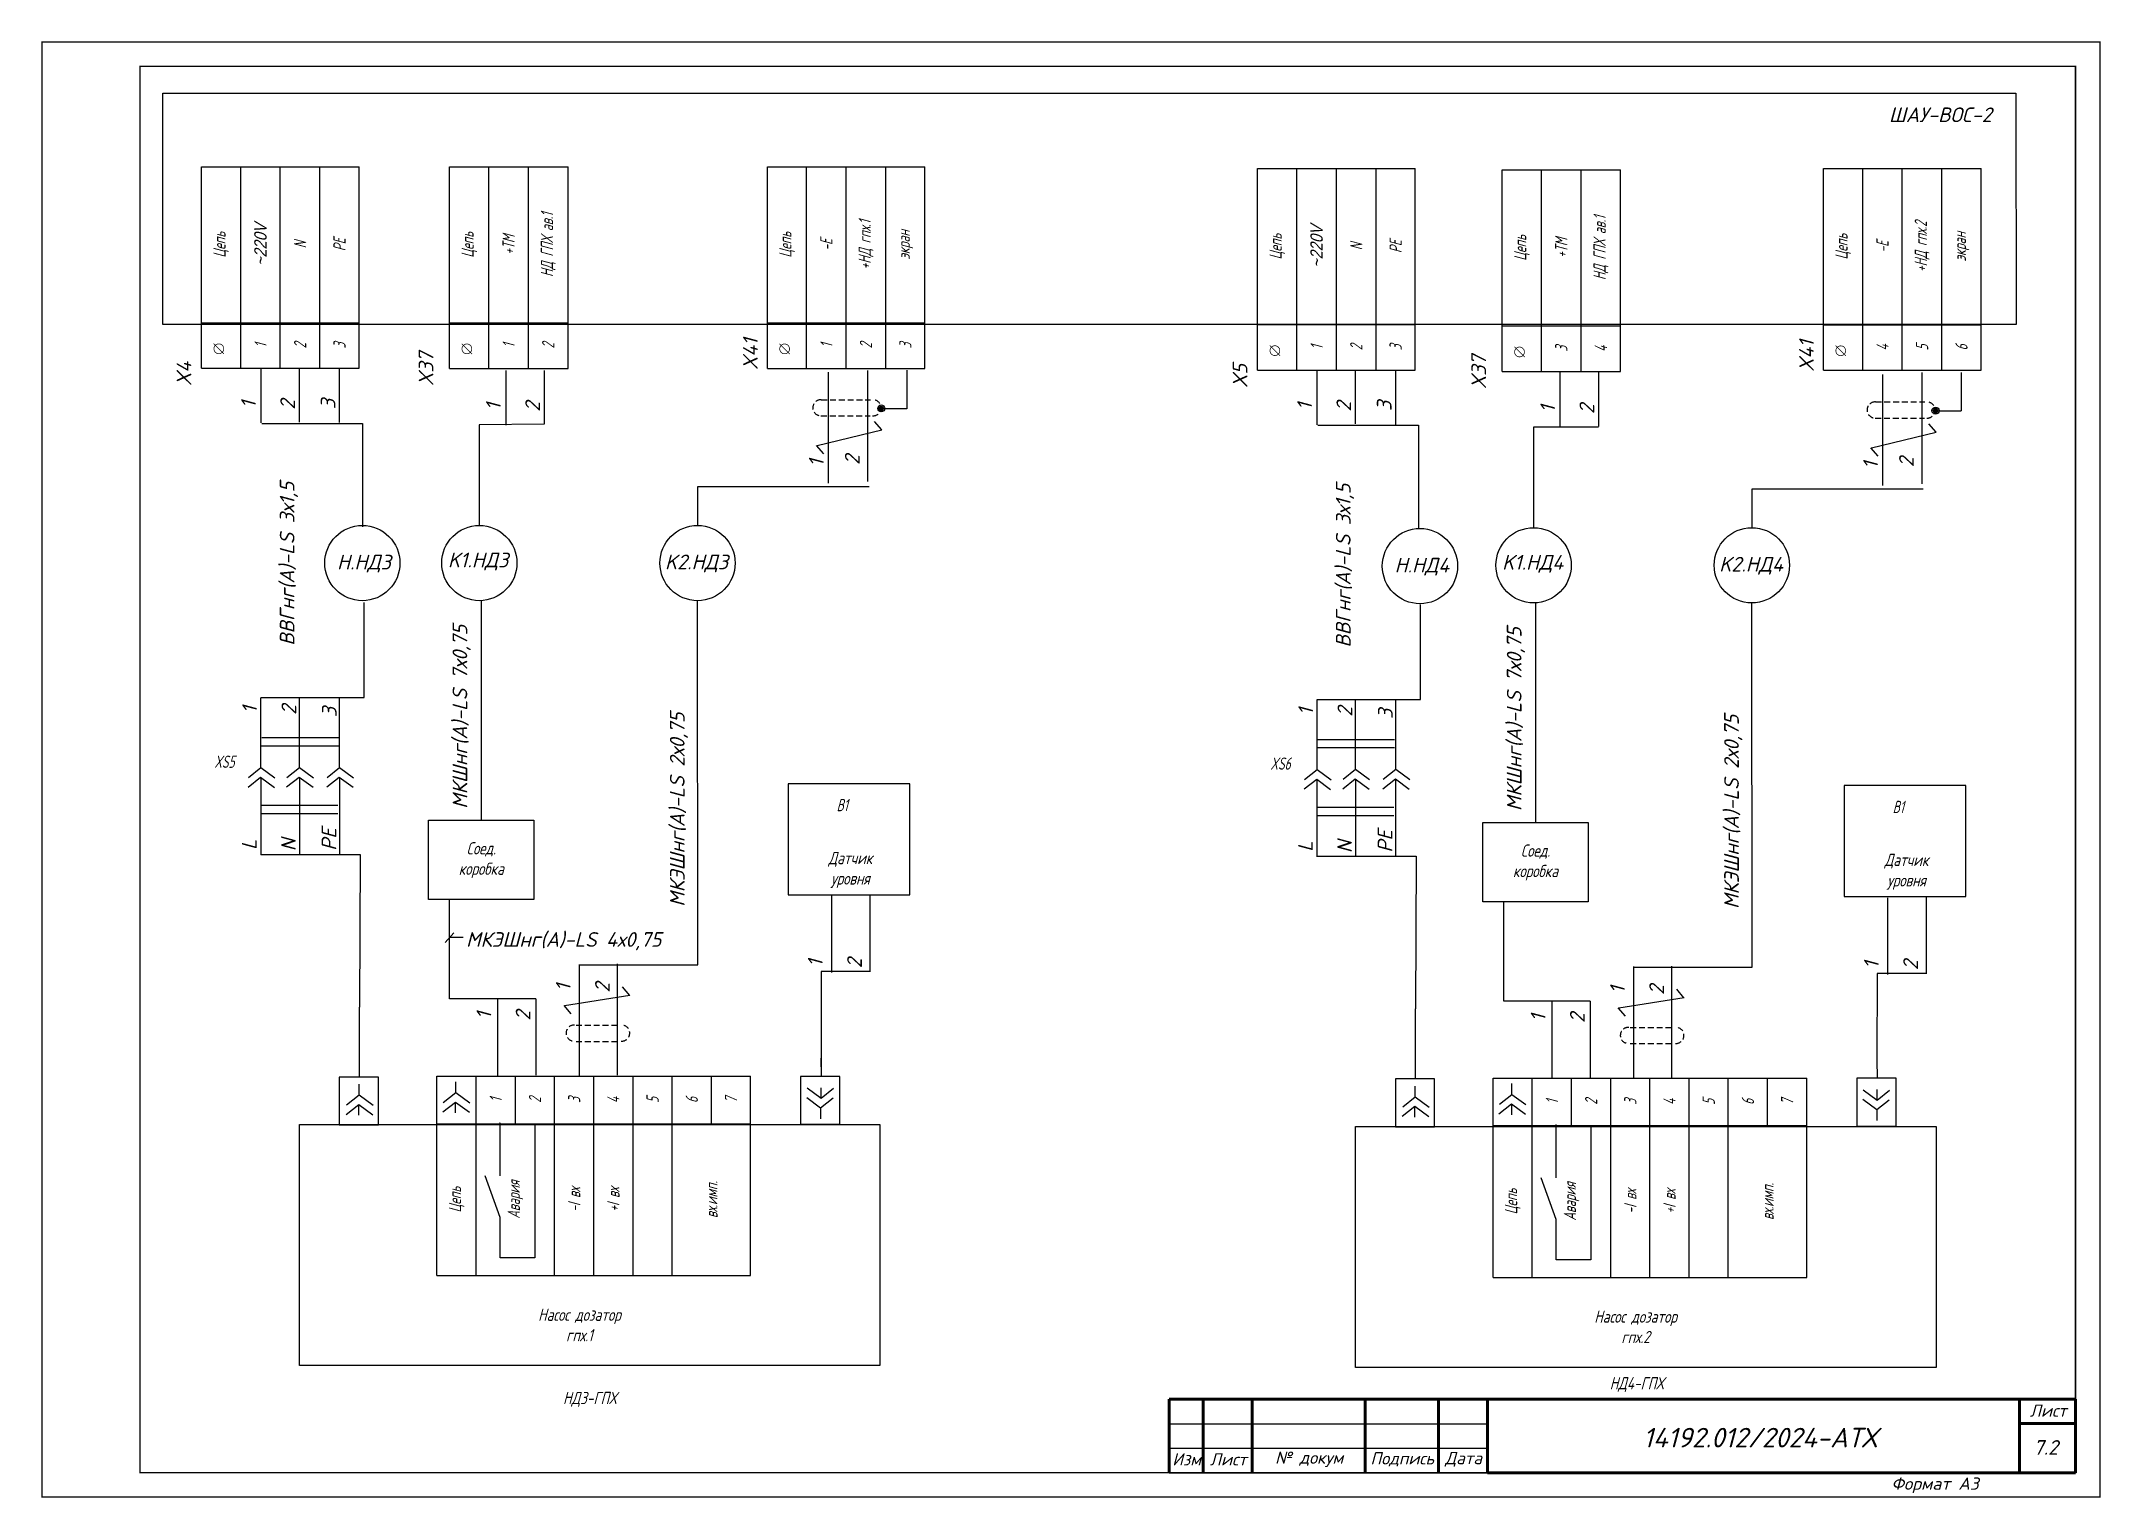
# Model space of a CAD drawing. Header units: millimetres. Extents: x 125 to 10524, y 7125 to 13164.
# Drawn here: x 3860.5 to 4280.8, y 8695.7 to 8993 of the extents above; entities that cross this region are included whole.
import ezdxf
from ezdxf.enums import TextEntityAlignment as Align

# ---------------------------------------------------------------- set-up
doc = ezdxf.new("R2010")
doc.units = ezdxf.units.MM
doc.header["$LTSCALE"] = 4
doc.set_wipeout_variables(frame=1)
for name, pattern in [('ACAD_ISO02W100', [15, 12, -3]), ('DASHED', [0.75, 0.5, -0.25]), ('SolidLine', [0])]:
    doc.linetypes.add(name, pattern=pattern)
for name, color, linetype in [('G', 5, 'Continuous'), ('SYMS', 7, 'Continuous'), ('Вспомогательная', 1, 'Continuous'), ('Текст', 2, 'Continuous')]:
    doc.layers.add(name, color=color, linetype=linetype)
doc.layers.add('SHTAMP', color=7, linetype='SolidLine', lineweight=25)
doc.layers.add('Основеая', color=5, linetype='Continuous', lineweight=60)
doc.styles.add('ISOCPEUR', font='isocpeui.ttf')
doc.styles.add('Simplex00.10.00', font='simplex.shx')
doc.styles.add('Simplex25.085.15', font='', dxfattribs={"width": 0.85, "oblique": 15, "height": 2.5})
doc.styles.add('ГОСТ', font='isocpeur.ttf', dxfattribs={"oblique": 15})
doc.styles.get('Simplex25.085.15').set_extended_font_data('GOST type A')

msp = doc.modelspace()

# ---------------------------------------------------------------- texts
at = {"style": 'Simplex25.085.15', "oblique": 15, "width": 0.85}
for s, p in [('XS5', (3895.85, 8844.65)), ('XS6', (4111.36, 8844.27)), ('В1', (4022.84, 8835.8)), ('В1', (4238.35, 8835.42))]:
    msp.add_text(s, height=2.5, dxfattribs=at).set_placement(p)
at = {"layer": 'SHTAMP', "color": 0, "style": 'ISOCPEUR'}
msp.add_text('14192.012/2024-АТХ', height=4, dxfattribs=at).set_placement((4211.28, 8705.95), align=Align.CENTER)
at = {"layer": 'SYMS', "linetype": 'Continuous', "ltscale": 0.2, "style": 'ГОСТ', "oblique": 15}
for s, p in [('ШАУ-ВОС-2', (4237.58, 8976.44)), ('Н.НД3', (3920.89, 8885.14)), ('K1.НД3', (3943.53, 8885.57)), ('K2.НД3', (3987.83, 8885.18)), ('Н.НД4', (4136.71, 8884.52)), ('K1.НД4', (4158.66, 8885.1)), ('K2.НД4', (4202.96, 8884.71)), ('МКЭШнг(А)-LS 4х0,75', (3947.23, 8808.12))]:
    msp.add_text(s, height=3, dxfattribs=at).set_placement(p)
for s, p in [('X41', (4006.76, 8925.85)), ('X41', (4222.27, 8925.47)), ('X4', (3891.17, 8922.58)), ('X37', (3940.57, 8922.58)), ('X5', (4106.69, 8922.2)), ('X37', (4155.39, 8921.95)), ('1', (3904.33, 8918.03)), ('2', (3912.33, 8917.74)), ('3', (3920.58, 8917.84)), ('1', (3954.32, 8917.6)), ('2', (3962.32, 8917.32)), ('1', (4119.85, 8917.65)), ('2', (4127.85, 8917.36)), ('3', (4136.1, 8917.46)), ('1', (4169.46, 8917.14)), ('2', (4177.45, 8916.86)), ('1', (4020.22, 8906.1)), ('2', (4027.54, 8906.47)), ('1', (4235.35, 8905.64)), ('2', (4242.67, 8906.01)), ('ВВГнг(А)-LS 3х1,5', (3912.22, 8869.58)), ('ВВГнг(А)-LS 3х1,5', (4127.74, 8869.2)), ('МКШнг(А)-LS 7х0,75', (3947.48, 8836.29)), ('МКШнг(А)-LS 7х0,75', (4162.62, 8835.82)), ('1', (3904.57, 8855.75)), ('2', (3912.57, 8855.46)), ('3', (3920.82, 8854.97)), ('МКЭШнг(А)-LS 2х0,75', (3991.83, 8816.3)), ('1', (4120.09, 8855.37)), ('2', (4128.08, 8855.08)), ('3', (4136.34, 8854.6)), ('МКЭШнг(А)-LS 2х0,75', (4206.97, 8815.84)), ('N', (3912.5, 8827.62)), ('PE', (3920.76, 8827.72)), ('PE', (4136.27, 8827.34)), ('L', (3904.5, 8827.9)), ('L', (4120.02, 8827.52)), ('N', (4128.02, 8827.24)), ('1', (4020, 8804.02)), ('2', (4028, 8803.74)), ('1', (4235.52, 8803.64)), ('2', (4243.52, 8803.36)), ('2', (3976.56, 8798.76)), ('1', (3968.57, 8799.05)), ('1', (4183.7, 8798.58)), ('2', (4191.7, 8798.3)), ('1', (3952.37, 8793.32)), ('2', (3960.37, 8793.04)), ('1', (4167.51, 8792.86)), ('2', (4175.51, 8792.57))]:
    msp.add_text(s, height=3, rotation=90, dxfattribs=at).set_placement(p)
at = {"layer": 'SYMS', "color": 7, "linetype": 'Continuous', "ltscale": 0.2, "style": 'ГОСТ', "oblique": 15}
msp.add_text('7.2', height=3, dxfattribs=at).set_placement((4267.06, 8704.44))
at = {"layer": 'SYMS', "linetype": 'Continuous', "char_height": 2.5, "attachment_point": 2}
for s, insert, width in [('{\\Fsimplex|c204;\\Q15;\\W0.75;\\C0;Соед. коробка}', (3950.33, 8829.48), 14.7496), ('{\\Fsimplex|c204;\\Q15;\\W0.75;\\C0;Датчик уровня}', (4025.66, 8827.49), 14.7496), ('{\\Fsimplex|c204;\\Q15;\\W0.75;\\C0;Соед. коробка}', (4165.46, 8829.01), 14.7496), ('{\\Fsimplex|c204;\\Q15;\\W0.75;\\C0;Датчик уровня}', (4241.18, 8827.11), 14.7496), ('{\\Fsimplex|c204;\\Q15;\\W0.75;\\C0;Насос дозатор\\Fsimplex|c0;\\P\\Fsimplex|c204;гпх.1}', (3970.37, 8734.28), 33.5355), ('{\\Fsimplex|c204;\\Q15;\\W0.75;\\C0;Насос дозатор\\Fsimplex|c0;\\P\\Fsimplex|c204;гпх.\\Fsimplex|c0;2}', (4185.89, 8733.9), 33.5355), ('{\\Fsimplex|c204;\\Q15;\\W0.75;\\C0;НД3-ГПХ}', (3972.47, 8717.28), 33.5355), ('{\\Fsimplex|c204;\\Q15;\\W0.75;\\C0;НД4-ГПХ}', (4186.11, 8720.3), 33.5355)]:
    msp.add_mtext(s, dxfattribs=dict(at, insert=insert, width=width))
at = {"layer": 'Текст', "color": 7, "char_height": 2.5, "style": 'ГОСТ'}
for s, insert, width, attachment_point in [('{\\fISOCPEUR|b0|i0|c204|p34;Лист}', (4273.86, 8713.46), 11.4585, 6), ('{\\fISOCPEUR|b0|i0|c204|p34;Изм}', (4094.28, 8703.52), 7, 5), ('{\\fISOCPEUR|b0|i0|c204|p34;Лист}', (4102.78, 8703.52), 10, 5), ('{\\fISOCPEUR|b0|i0|c204|p34;№ докум}', (4119.28, 8703.52), 23, 5), ('{\\fISOCPEUR|b0|i0|c204|p34;Подпись}', (4138.28, 8703.52), 15, 5), ('{\\fISOCPEUR|b0|i0|c204|p34;Дата}', (4150.78, 8703.52), 10, 5)]:
    msp.add_mtext(s, dxfattribs=dict(at, insert=insert, width=width, attachment_point=attachment_point))

# ---------------------------------------------------------------- blocks, each defined once
blk = doc.blocks.new('Формат А3')
at = {"color": 0, "linetype": 'Continuous', "const_width": 0.3}
for points in [[(-420, 297), (0, 297), (0, 0), (-420, 0)], [(-400, 5), (-400, 292), (-5, 292), (-5, 5)]]:
    blk.add_lwpolyline(points, close=True, dxfattribs=at)
at = {"color": 0, "linetype": 'Continuous', "style": 'Simplex00.10.00', "oblique": 15}
blk.add_text('Формат А3', height=2.5, dxfattribs=at).set_placement((-33.67, 2.75), align=Align.MIDDLE_CENTER)
blk = doc.blocks.new('*T278')
at = {"color": 0, "linetype": 'ByBlock', "lineweight": -2, "transparency": 16777216}
for p, q in [((0, 0), (0, 41.14)), ((0, 41.14), (32.16, 41.14)), ((8, 0), (8, 41.14)), ((16.08, 0), (16.08, 41.14)), ((24.16, 0), (24.16, 41.14)), ((32.16, 0), (32.16, 41.14)), ((0, 9.29), (32.16, 9.29))]:
    blk.add_line(p, q, dxfattribs=at)
at = {"color": 0, "lineweight": -2, "transparency": 16777216}
blk.add_line((0, 0), (32.16, 0), dxfattribs=at)
at = {"color": 0, "linetype": 'Continuous', "lineweight": -2, "transparency": 16777216, "char_height": 2.5, "attachment_point": 5, "rotation": 90, "style": 'Simplex25.085.15'}
for s, insert, width in [('{\\fArial|b0|i0|c0|p34;~220V}', (12.04, 25.21), 28.8496), ('Цепь', (4, 25.21), 28.8496), ('N', (20.12, 25.21), 28.8496), ('РЕ', (28.16, 25.21), 28.8496), ('1', (12.04, 4.64), 6.286), ('2', (20.12, 4.64), 6.286), ('3', (28.16, 4.64), 6.286)]:
    blk.add_mtext(s, dxfattribs=dict(at, insert=insert, width=width))
blk = doc.blocks.new('Клеммное соединение')
at = {"linetype": 'Continuous'}
blk.add_wipeout([(0, -1), (-0.44, -0.9), (-0.6, -0.8), (-0.71, -0.7), (-0.8, -0.6), (-0.87, -0.5), (-0.92, -0.4), (-0.95, -0.3), (-0.98, -0.2), (-0.99, -0.1), (-0.99, 0), (-0.99, 0.1), (-0.98, 0.2), (-0.95, 0.3), (-0.92, 0.4), (-0.87, 0.5), (-0.8, 0.6), (-0.71, 0.7), (-0.6, 0.8), (-0.44, 0.9), (0, 1), (0.44, 0.9), (0.6, 0.8), (0.71, 0.7), (0.8, 0.6), (0.87, 0.5), (0.92, 0.4), (0.95, 0.3), (0.98, 0.2), (0.99, 0.1), (1, 0), (0.99, -0.1), (0.98, -0.2), (0.95, -0.3), (0.92, -0.4), (0.87, -0.5), (0.8, -0.6), (0.71, -0.7), (0.6, -0.8), (0.44, -0.9)], dxfattribs=at)
at = {"color": 0, "linetype": 'Continuous', "lineweight": -2, "const_width": 0.15}
blk.add_lwpolyline([(-1.06, -1.06), (1.06, 1.06)], dxfattribs=at)
blk.add_lwpolyline([(-1, 0, 1), (1, 0, 1)], format="xyb", close=True, dxfattribs=at)
blk = doc.blocks.new('*T279')
at = {"color": 0, "linetype": 'ByBlock', "lineweight": -2, "transparency": 16777216}
for p, q in [((0, 0), (0, 40.67)), ((0, 40.67), (64, 40.67)), ((8, 0), (8, 40.67)), ((16, 31), (16, 40.67)), ((24, 0), (24, 40.67)), ((32, 0), (32, 40.67)), ((40, 0), (40, 40.67)), ((48, 0), (48, 40.67)), ((56, 31), (56, 40.67)), ((64, 0), (64, 40.67)), ((0, 31), (64, 31)), ((8, 0), (64, 0))]:
    blk.add_line(p, q, dxfattribs=at)
at = {"color": 0, "lineweight": -2, "transparency": 16777216}
blk.add_line((0, 0), (8, 0), dxfattribs=at)
at = {"color": 0, "linetype": 'Continuous', "lineweight": -2, "transparency": 16777216, "char_height": 2.5, "attachment_point": 5, "rotation": 90, "style": 'Simplex25.085.15'}
for s, insert, width in [('1', (12, 35.83), 6.6745), ('2', (20, 35.83), 6.6745), ('3', (28, 35.83), 6.6745), ('4', (36, 35.83), 6.6745), ('5', (44, 35.83), 6.6745), ('6', (52, 35.83), 6.6745), ('7', (60, 35.83), 6.6745), ('Цепь', (4, 15.5), 27.9958), ('Авария', (16, 15.5), 27.9958), ('-I вх', (28, 15.5), 27.9958), ('+I вх', (36, 15.5), 27.9958), ('вх.имп.', (56, 15.5), 27.9958)]:
    blk.add_mtext(s, dxfattribs=dict(at, insert=insert, width=width))
blk = doc.blocks.new('*T280')
at = {"color": 0, "linetype": 'ByBlock', "lineweight": -2, "transparency": 16777216}
for p, q in [((0, 0), (0, 41.14)), ((0, 41.14), (24.16, 41.14)), ((8, 0), (8, 41.14)), ((16.08, 0), (16.08, 41.14)), ((24.16, 0), (24.16, 41.14)), ((0, 9.29), (24.16, 9.29))]:
    blk.add_line(p, q, dxfattribs=at)
at = {"color": 0, "lineweight": -2, "transparency": 16777216}
blk.add_line((0, 0), (24.16, 0), dxfattribs=at)
at = {"color": 0, "linetype": 'Continuous', "lineweight": -2, "transparency": 16777216, "char_height": 2.5, "attachment_point": 5, "rotation": 90, "style": 'Simplex25.085.15'}
for s, insert, width in [('НД ГПХ ав.1', (20.12, 25.21), 28.8496), ('Цепь', (4, 25.21), 28.8496), ('+ТМ', (12.04, 25.21), 28.8496), ('1', (12.04, 4.64), 6.286), ('2', (20.12, 4.64), 6.286)]:
    blk.add_mtext(s, dxfattribs=dict(at, insert=insert, width=width))
blk = doc.blocks.new('*T281')
at = {"color": 0, "linetype": 'ByBlock', "lineweight": -2, "transparency": 16777216}
for p, q in [((0, 0), (0, 41.14)), ((0, 41.14), (32.16, 41.14)), ((8, 0), (8, 41.14)), ((16.08, 0), (16.08, 41.14)), ((24.16, 0), (24.16, 41.14)), ((32.16, 0), (32.16, 41.14)), ((0, 9.29), (32.16, 9.29))]:
    blk.add_line(p, q, dxfattribs=at)
at = {"color": 0, "lineweight": -2, "transparency": 16777216}
blk.add_line((0, 0), (32.16, 0), dxfattribs=at)
at = {"color": 0, "linetype": 'Continuous', "lineweight": -2, "transparency": 16777216, "char_height": 2.5, "attachment_point": 5, "rotation": 90, "style": 'Simplex25.085.15'}
for s, insert, width in [('+НД гпх.1', (20.12, 25.21), 28.8496), ('Цепь', (4, 25.21), 28.8496), ('-E', (12.04, 25.21), 28.8496), ('экран', (28.16, 25.21), 28.8496), ('1', (12.04, 4.64), 6.286), ('2', (20.12, 4.64), 6.286), ('3', (28.16, 4.64), 6.286)]:
    blk.add_mtext(s, dxfattribs=dict(at, insert=insert, width=width))
blk = doc.blocks.new('WDDOT')
for radius in [0.72, 0.449, 0.223]:
    blk.add_circle((0, 0), radius)
blk = doc.blocks.new('*T282')
at = {"color": 0, "linetype": 'ByBlock', "lineweight": -2, "transparency": 16777216}
for p, q in [((0, 0), (0, 41.14)), ((0, 41.14), (32.16, 41.14)), ((8, 0), (8, 41.14)), ((16.08, 0), (16.08, 41.14)), ((24.16, 0), (24.16, 41.14)), ((32.16, 0), (32.16, 41.14)), ((0, 9.29), (32.16, 9.29))]:
    blk.add_line(p, q, dxfattribs=at)
at = {"color": 0, "lineweight": -2, "transparency": 16777216}
blk.add_line((0, 0), (32.16, 0), dxfattribs=at)
at = {"color": 0, "linetype": 'Continuous', "lineweight": -2, "transparency": 16777216, "char_height": 2.5, "attachment_point": 5, "rotation": 90, "style": 'Simplex25.085.15'}
for s, insert, width in [('{\\fArial|b0|i0|c0|p34;~220V}', (12.04, 25.21), 28.8496), ('Цепь', (4, 25.21), 28.8496), ('N', (20.12, 25.21), 28.8496), ('РЕ', (28.16, 25.21), 28.8496), ('1', (12.04, 4.64), 6.286), ('2', (20.12, 4.64), 6.286), ('3', (28.16, 4.64), 6.286)]:
    blk.add_mtext(s, dxfattribs=dict(at, insert=insert, width=width))
blk = doc.blocks.new('*T283')
at = {"color": 0, "linetype": 'ByBlock', "lineweight": -2, "transparency": 16777216}
for p, q in [((0, 0), (0, 40.67)), ((0, 40.67), (64, 40.67)), ((8, 0), (8, 40.67)), ((16, 31), (16, 40.67)), ((24, 0), (24, 40.67)), ((32, 0), (32, 40.67)), ((40, 0), (40, 40.67)), ((48, 0), (48, 40.67)), ((56, 31), (56, 40.67)), ((64, 0), (64, 40.67)), ((0, 31), (64, 31)), ((8, 0), (64, 0))]:
    blk.add_line(p, q, dxfattribs=at)
at = {"color": 0, "lineweight": -2, "transparency": 16777216}
blk.add_line((0, 0), (8, 0), dxfattribs=at)
at = {"color": 0, "linetype": 'Continuous', "lineweight": -2, "transparency": 16777216, "char_height": 2.5, "attachment_point": 5, "rotation": 90, "style": 'Simplex25.085.15'}
for s, insert, width in [('1', (12, 35.83), 6.6745), ('2', (20, 35.83), 6.6745), ('3', (28, 35.83), 6.6745), ('4', (36, 35.83), 6.6745), ('5', (44, 35.83), 6.6745), ('6', (52, 35.83), 6.6745), ('7', (60, 35.83), 6.6745), ('Цепь', (4, 15.5), 27.9958), ('Авария', (16, 15.5), 27.9958), ('-I вх', (28, 15.5), 27.9958), ('+I вх', (36, 15.5), 27.9958), ('вх.имп.', (56, 15.5), 27.9958)]:
    blk.add_mtext(s, dxfattribs=dict(at, insert=insert, width=width))
blk = doc.blocks.new('*T284')
at = {"color": 0, "linetype": 'ByBlock', "lineweight": -2, "transparency": 16777216}
for p, q in [((0, 0), (0, 41.14)), ((0, 41.14), (32.16, 41.14)), ((8, 0), (8, 41.14)), ((16.08, 0), (16.08, 41.14)), ((24.16, 0), (24.16, 41.14)), ((32.16, 0), (32.16, 41.14)), ((0, 9.29), (32.16, 9.29))]:
    blk.add_line(p, q, dxfattribs=at)
at = {"color": 0, "lineweight": -2, "transparency": 16777216}
blk.add_line((0, 0), (32.16, 0), dxfattribs=at)
at = {"color": 0, "linetype": 'Continuous', "lineweight": -2, "transparency": 16777216, "char_height": 2.5, "attachment_point": 5, "rotation": 90, "style": 'Simplex25.085.15'}
for s, insert, width in [('+НД гпх.2', (20.12, 25.21), 28.8496), ('Цепь', (4, 25.21), 28.8496), ('-E', (12.04, 25.21), 28.8496), ('экран', (28.16, 25.21), 28.8496), ('4', (12.04, 4.64), 6.286), ('5', (20.12, 4.64), 6.286), ('6', (28.16, 4.64), 6.286)]:
    blk.add_mtext(s, dxfattribs=dict(at, insert=insert, width=width))
blk = doc.blocks.new('*T417')
at = {"color": 0, "linetype": 'ByBlock', "lineweight": -2, "transparency": 16777216}
for p, q in [((0, 0), (0, 41.14)), ((0, 41.14), (24.16, 41.14)), ((8, 0), (8, 41.14)), ((16.08, 0), (16.08, 41.14)), ((24.16, 0), (24.16, 41.14)), ((0, 9.29), (24.16, 9.29))]:
    blk.add_line(p, q, dxfattribs=at)
at = {"color": 0, "lineweight": -2, "transparency": 16777216}
blk.add_line((0, 0), (24.16, 0), dxfattribs=at)
at = {"color": 0, "linetype": 'Continuous', "lineweight": -2, "transparency": 16777216, "char_height": 2.5, "attachment_point": 5, "rotation": 90, "style": 'Simplex25.085.15'}
for s, insert, width in [('НД ГПХ ав.1', (20.12, 25.21), 28.8496), ('Цепь', (4, 25.21), 28.8496), ('+ТМ', (12.04, 25.21), 28.8496), ('3', (12.04, 4.64), 6.286), ('4', (20.12, 4.64), 6.286)]:
    blk.add_mtext(s, dxfattribs=dict(at, insert=insert, width=width))

# ---------------------------------------------------------------- linework, layer by layer
at = {"linetype": 'DASHED', "ltscale": 0.6}
for p, q in [((4019.71, 8919.79), (4029.78, 8919.79)), ((4234.85, 8919.32), (4244.92, 8919.32)), ((4019.66, 8916.5), (4029.71, 8916.5)), ((4234.8, 8916.03), (4244.85, 8916.03)), ((3969.68, 8792.14), (3978.38, 8792.14)), ((3969.68, 8788.83), (3978.51, 8788.83)), ((4184.81, 8791.67), (4193.52, 8791.67)), ((4184.81, 8788.36), (4193.64, 8788.36))]:
    msp.add_line(p, q, dxfattribs=at)
at = {"ltscale": 0.6}
for p, q in [((4032.06, 8913.63), (4030.6, 8915.35)), ((4247.2, 8913.16), (4245.74, 8914.89)), ((4020.24, 8908.72), (4018.78, 8910.45)), ((4018.91, 8910.45), (4032.08, 8913.63)), ((4234.05, 8909.98), (4247.21, 8913.16)), ((4235.38, 8908.26), (4233.92, 8909.98)), ((3967.35, 8796.16), (3980.67, 8798.22)), ((3980.64, 8798.21), (3979.18, 8799.93)), ((4182.49, 8795.7), (4195.8, 8797.75)), ((4195.77, 8797.74), (4194.31, 8799.46)), ((3968.68, 8794.44), (3967.22, 8796.16)), ((4183.81, 8793.97), (4182.35, 8795.7))]:
    msp.add_line(p, q, dxfattribs=at)
at = {"linetype": 'ACAD_ISO02W100'}
for p, q in [((4031.9, 8918), (4037.19, 8918)), ((4247.04, 8917.54), (4252.32, 8917.54))]:
    msp.add_line(p, q, dxfattribs=at)
at = {"linetype": 'Continuous', "ltscale": 0.6}
for p, q in [((3905.38, 8844.74), (3905.38, 8858.97)), ((3913.23, 8844.78), (3913.23, 8859.04)), ((3921.43, 8844.78), (3921.43, 8858.97)), ((4120.9, 8844.36), (4120.9, 8858.59)), ((4128.75, 8844.4), (4128.75, 8858.67)), ((4136.95, 8844.4), (4136.95, 8858.59)), ((3921.19, 8849.1), (3905.51, 8849.1)), ((3921.2, 8850.78), (3905.53, 8850.78)), ((4136.7, 8848.72), (4121.03, 8848.72)), ((4136.72, 8850.4), (4121.04, 8850.4)), ((3902.83, 8842.67), (3905.38, 8844.69)), ((3905.38, 8844.69), (3908.23, 8842.59)), ((3910.68, 8842.71), (3913.23, 8844.73)), ((3913.23, 8844.73), (3916.08, 8842.63)), ((3918.88, 8842.71), (3921.43, 8844.73)), ((3921.43, 8844.73), (3924.28, 8842.63)), ((4118.35, 8842.29), (4120.9, 8844.31)), ((4120.9, 8844.31), (4123.75, 8842.21)), ((4126.2, 8842.33), (4128.75, 8844.35)), ((4128.75, 8844.35), (4131.6, 8842.25)), ((4134.4, 8842.33), (4136.95, 8844.35)), ((4136.95, 8844.35), (4139.8, 8842.25)), ((3902.75, 8840.72), (3905.3, 8842.74)), ((3905.3, 8842.74), (3908.16, 8840.64)), ((3910.6, 8840.76), (3913.15, 8842.78)), ((3913.15, 8842.78), (3916, 8840.68)), ((3918.81, 8840.76), (3921.36, 8842.78)), ((3921.36, 8842.78), (3924.21, 8840.68)), ((4118.27, 8840.34), (4120.82, 8842.36)), ((4120.82, 8842.36), (4123.67, 8840.26)), ((4126.12, 8840.38), (4128.67, 8842.4)), ((4128.67, 8842.4), (4131.52, 8840.3)), ((4134.32, 8840.38), (4136.87, 8842.4)), ((4136.87, 8842.4), (4139.72, 8840.3)), ((3921.05, 8835.26), (3905.38, 8835.26)), ((3921.06, 8836.94), (3905.39, 8836.94)), ((4136.57, 8834.88), (4120.9, 8834.88)), ((4136.58, 8836.56), (4120.91, 8836.56)), ((3925.4, 8777.94), (3925.4, 8780.09)), ((3945.13, 8778.43), (3945.13, 8780.57)), ((4160.65, 8778.05), (4160.65, 8780.2)), ((3922.78, 8773.92), (3925.33, 8775.95)), ((3922.85, 8775.87), (3925.4, 8777.9)), ((3925.33, 8775.95), (3928.18, 8773.85)), ((3925.37, 8773.73), (3925.37, 8775.87)), ((3925.4, 8777.9), (3928.25, 8775.8)), ((3942.51, 8774.41), (3945.06, 8776.44)), ((3942.58, 8776.36), (3945.13, 8778.39)), ((3945.06, 8776.44), (3947.91, 8774.34)), ((3945.1, 8774.22), (3945.1, 8776.36)), ((3945.13, 8778.39), (3947.98, 8776.29)), ((4019.59, 8775.21), (4016.74, 8777.3)), ((4019.67, 8777.15), (4016.82, 8779.25)), ((4022.14, 8777.23), (4019.59, 8775.21)), ((4019.63, 8779.37), (4019.63, 8777.23)), ((4022.22, 8779.18), (4019.67, 8777.15)), ((4138.37, 8775.49), (4140.92, 8777.52)), ((4140.92, 8777.56), (4140.92, 8779.71)), ((4140.92, 8777.52), (4143.77, 8775.42)), ((4158.02, 8774.03), (4160.57, 8776.06)), ((4158.1, 8775.98), (4160.65, 8778.01)), ((4160.57, 8776.06), (4163.42, 8773.96)), ((4160.61, 8773.84), (4160.61, 8775.98)), ((4160.65, 8778.01), (4163.5, 8775.91)), ((4235.11, 8774.83), (4232.26, 8776.93)), ((4235.18, 8776.78), (4232.33, 8778.87)), ((4237.66, 8776.85), (4235.11, 8774.83)), ((4235.14, 8778.99), (4235.14, 8776.85)), ((4237.73, 8778.8), (4235.18, 8776.78)), ((4019.59, 8775.16), (4019.59, 8773.02)), ((4138.29, 8773.55), (4140.84, 8775.57)), ((4140.84, 8775.57), (4143.69, 8773.47)), ((4140.88, 8773.35), (4140.88, 8775.49)), ((4235.11, 8774.78), (4235.11, 8772.64))]:
    msp.add_line(p, q, dxfattribs=at)
at = {"ltscale": 1.2}
for p, q in [((4019.63, 8785.38), (4019.71, 8781.74)), ((4235.15, 8785), (4235.22, 8781.36)), ((3954.19, 8772.14), (3954.09, 8772.14)), ((3954.19, 8761.37), (3954.19, 8772.14)), ((3961.28, 8771.94), (3961.28, 8744.64)), ((4169.71, 8771.76), (4169.61, 8771.76)), ((4169.71, 8760.99), (4169.71, 8771.76)), ((4176.79, 8771.56), (4176.79, 8744.26)), ((3954.19, 8752.85), (3951.11, 8761.37)), ((4169.71, 8752.47), (4166.63, 8760.99)), ((3954.19, 8744.64), (3954.19, 8752.85)), ((4169.71, 8744.26), (4169.71, 8752.47)), ((3961.28, 8744.64), (3954.19, 8744.64)), ((4176.79, 8744.26), (4169.71, 8744.26))]:
    msp.add_line(p, q, dxfattribs=at)
at = {"linetype": 'Continuous', "ltscale": 0.6}
for points in [[(4012.94, 8818.75), (4037.78, 8818.75), (4037.78, 8841.4), (4012.94, 8841.4)], [(4228.46, 8818.37), (4253.3, 8818.37), (4253.3, 8841.02), (4228.46, 8841.02)]]:
    msp.add_lwpolyline(points, close=True, dxfattribs=at)
at = {"ltscale": 1.2}
for points in [[(3921.36, 8771.78), (3929.37, 8771.78), (3929.37, 8781.53), (3921.36, 8781.53)], [(4015.51, 8771.92), (4023.52, 8771.92), (4023.52, 8781.66), (4015.51, 8781.66)], [(4136.88, 8771.41), (4144.88, 8771.41), (4144.88, 8781.15), (4136.88, 8781.15)], [(4231.03, 8771.54), (4239.04, 8771.54), (4239.04, 8781.28), (4231.03, 8781.28)], [(3913.26, 8771.84), (4031.69, 8771.84), (4031.69, 8722.64), (3913.26, 8722.64)], [(4128.77, 8771.46), (4247.21, 8771.46), (4247.21, 8722.27), (4128.77, 8722.27)]]:
    msp.add_lwpolyline(points, close=True, dxfattribs=at)
at = {"linetype": 'DASHED', "ltscale": 0.6}
for centre, start, end in [((4019.64, 8918.15), 87.3959, 270), ((4030.27, 8918.13), 267.3959, 90), ((4234.77, 8917.69), 87.3959, 270), ((4245.4, 8917.67), 267.3959, 90), ((3969.29, 8790.51), 87.3959, 270), ((3978.99, 8790.5), 267.3959, 90), ((4184.42, 8790.04), 87.3959, 270), ((4194.13, 8790.04), 267.3959, 90)]:
    msp.add_arc(centre, 1.64, start, end, dxfattribs=at)
at = {"layer": 'G', "color": 3, "ltscale": 0.2}
for p, q in [((3943.88, 8797.5), (3943.88, 8817.8)), ((4159.01, 8797.04), (4159.01, 8817.33)), ((3944.73, 8810.98), (3943, 8809.01)), ((3946.63, 8810.05), (3943.88, 8810.05)), ((3961.5, 8797.5), (3943.88, 8797.5)), ((4176.64, 8797.04), (4159.01, 8797.04))]:
    msp.add_line(p, q, dxfattribs=at)
for points in [[(3939.6, 8833.99), (3961.06, 8833.99), (3961.06, 8817.8), (3939.6, 8817.8)], [(4154.74, 8833.52), (4176.19, 8833.52), (4176.19, 8817.33), (4154.74, 8817.33)]]:
    msp.add_lwpolyline(points, close=True, dxfattribs=at)
at = {"layer": 'SYMS', "linetype": 'Continuous', "ltscale": 0.2}
for p, q in [((3905.33, 8926.2), (3905.33, 8915.04)), ((3913.19, 8926.2), (3913.19, 8915.21)), ((3921.37, 8926.2), (3921.37, 8915.13)), ((3955.32, 8925.78), (3955.32, 8914.62)), ((3963.18, 8925.78), (3963.18, 8914.79)), ((4021.16, 8925.43), (4021.16, 8902.74)), ((4029.15, 8925.78), (4029.15, 8903.1)), ((4037.2, 8925.79), (4037.2, 8917.95)), ((4120.85, 8925.82), (4120.85, 8914.67)), ((4128.7, 8925.82), (4128.7, 8914.83)), ((4136.89, 8925.82), (4136.89, 8914.76)), ((4170.46, 8925.31), (4170.46, 8914.16)), ((4178.31, 8925.31), (4178.31, 8914.32)), ((4236.29, 8924.96), (4236.29, 8902.28)), ((4244.29, 8925.32), (4244.29, 8902.63)), ((4252.33, 8925.33), (4252.33, 8917.49)), ((3905.36, 8842.61), (3905.36, 8826.9)), ((3913.22, 8842.53), (3913.22, 8827.06)), ((3921.41, 8842.57), (3921.41, 8826.99)), ((4120.88, 8842.23), (4120.88, 8826.52)), ((4128.74, 8842.15), (4128.74, 8826.68)), ((4136.92, 8842.19), (4136.92, 8826.61)), ((4021.79, 8818.53), (4021.79, 8802.85)), ((4029.65, 8818.63), (4029.65, 8803.02)), ((4237.31, 8818.15), (4237.31, 8802.48)), ((4245.17, 8818.25), (4245.17, 8802.64)), ((3970.34, 8804.54), (3970.34, 8781.85)), ((3978.08, 8804.62), (3978.08, 8781.94)), ((4185.47, 8804.07), (4185.47, 8781.38)), ((4193.21, 8804.16), (4193.21, 8781.47)), ((3953.65, 8797.41), (3953.65, 8781.73)), ((3961.5, 8797.5), (3961.5, 8781.9)), ((4168.78, 8796.94), (4168.78, 8781.26)), ((4176.64, 8797.04), (4176.64, 8781.43))]:
    msp.add_line(p, q, dxfattribs=at)
msp.add_lwpolyline([(3885.34, 8935.15), (3885.34, 8982.32), (4263.5, 8982.32), (4263.56, 8935.15)], close=True, dxfattribs=at)
at = {"layer": 'SYMS', "linetype": 'Continuous', "lineweight": 30, "ltscale": 0.2}
for points in [[(3905.53, 8914.95), (3926.07, 8914.95), (3926.07, 8893.84)], [(3963.18, 8914.79), (3949.94, 8914.67), (3949.94, 8894.13)], [(4121.04, 8914.57), (4141.59, 8914.57), (4141.59, 8893.47)], [(4178.31, 8914.2), (4165.08, 8914.2), (4165.08, 8893.67)], [(4029.47, 8902.02), (3994.47, 8902.02), (3994.47, 8894.13)], [(4244.61, 8901.56), (4209.61, 8901.56), (4209.61, 8893.67)], [(3905.37, 8859), (3926.46, 8859), (3926.46, 8878.38)], [(3950.4, 8833.99), (3950.4, 8833.99), (3950.4, 8878.78)], [(3970.5, 8804.42), (3994.55, 8804.42), (3994.48, 8878.77)], [(4120.89, 8858.62), (4141.98, 8858.62), (4141.98, 8878)], [(4165.53, 8833.52), (4165.53, 8833.52), (4165.53, 8878.31)], [(4185.63, 8803.95), (4209.68, 8803.95), (4209.61, 8878.31)], [(3905.34, 8826.98), (3925.59, 8826.98), (3925.49, 8795.83)], [(4120.86, 8826.6), (4141.1, 8826.6), (4141.01, 8795.46)], [(4029.52, 8803.08), (4019.67, 8803.08), (4019.67, 8783.56)], [(4245.03, 8802.7), (4235.19, 8802.7), (4235.15, 8785)], [(3925.49, 8781.59), (3925.49, 8781.59), (3925.49, 8795.83)], [(4141.01, 8781.21), (4141.01, 8781.21), (4141.01, 8795.46)]]:
    msp.add_lwpolyline(points, dxfattribs=at)
at = {"layer": 'SYMS', "linetype": 'Continuous', "ltscale": 0.2}
for centre in [(3926.07, 8886.45), (3949.94, 8886.45), (4165.08, 8885.99), (4141.89, 8885.83)]:
    msp.add_circle(centre, 7.68, dxfattribs=at)
at = {"layer": 'SYMS', "color": 7, "linetype": 'Continuous', "ltscale": 0.2}
for centre in [(3994.47, 8886.45), (4209.61, 8885.99)]:
    msp.add_circle(centre, 7.68, dxfattribs=at)
at = {"layer": 'Вспомогательная', "color": 7}
for p, q in [((4090.68, 8710.79), (4155.68, 8710.79)), ((4090.68, 8705.79), (4155.68, 8705.79)), ((4090.68, 8700.79), (4155.68, 8700.79))]:
    msp.add_line(p, q, dxfattribs=at)
at = {"layer": 'Основеая', "color": 7}
for p, q in [((4090.68, 8715.79), (4090.68, 8700.79)), ((4275.68, 8715.79), (4090.68, 8715.79)), ((4097.68, 8715.79), (4097.68, 8700.79)), ((4107.68, 8715.79), (4107.68, 8700.79)), ((4130.68, 8715.79), (4130.68, 8700.79)), ((4145.68, 8715.79), (4145.68, 8700.79)), ((4155.68, 8715.79), (4155.68, 8700.79)), ((4264.25, 8715.79), (4264.25, 8700.79)), ((4275.68, 8715.79), (4275.68, 8700.79)), ((4264.25, 8710.8), (4275.68, 8710.8)), ((4275.68, 8700.79), (4155.68, 8700.79))]:
    msp.add_line(p, q, dxfattribs=at)

# ---------------------------------------------------------------- block references
for name, p in [('Формат А3', (4280.68, 8695.81)), ('*T278', (3893.25, 8926.2)), ('*T280', (3943.88, 8926.18)), ('*T281', (4008.72, 8926.19)), ('*T282', (4108.77, 8925.82)), ('*T417', (4158.69, 8925.55)), ('*T284', (4224.24, 8925.81)), ('*T279', (3941.3, 8741.02)), ('*T283', (4156.82, 8740.64))]:
    msp.add_blockref(name, p)
at = {"layer": 'SYMS', "ltscale": 0.2}
for p in [(4031.96, 8918.01), (4247.1, 8917.55)]:
    msp.add_blockref('WDDOT', p, dxfattribs=at)

msp.set_redraw_order([(e.dxf.handle, doc.entitydb.next_handle()) for e in msp.query("TEXT MTEXT ATTDEF DIMENSION ARC_DIMENSION")])  # texts and dimensions are drawn at this point

# ---------------------------------------------------------------- next in the draw order: block references
at = {"rotation": 90}
for p in [(3896.78, 8930.18), (3947.4, 8930.16), (4012.24, 8930.16), (4112.29, 8929.8), (4162.21, 8929.53), (4227.76, 8929.78)]:
    msp.add_blockref('Клеммное соединение', p, dxfattribs=at)

doc.saveas('drawing.dxf')
